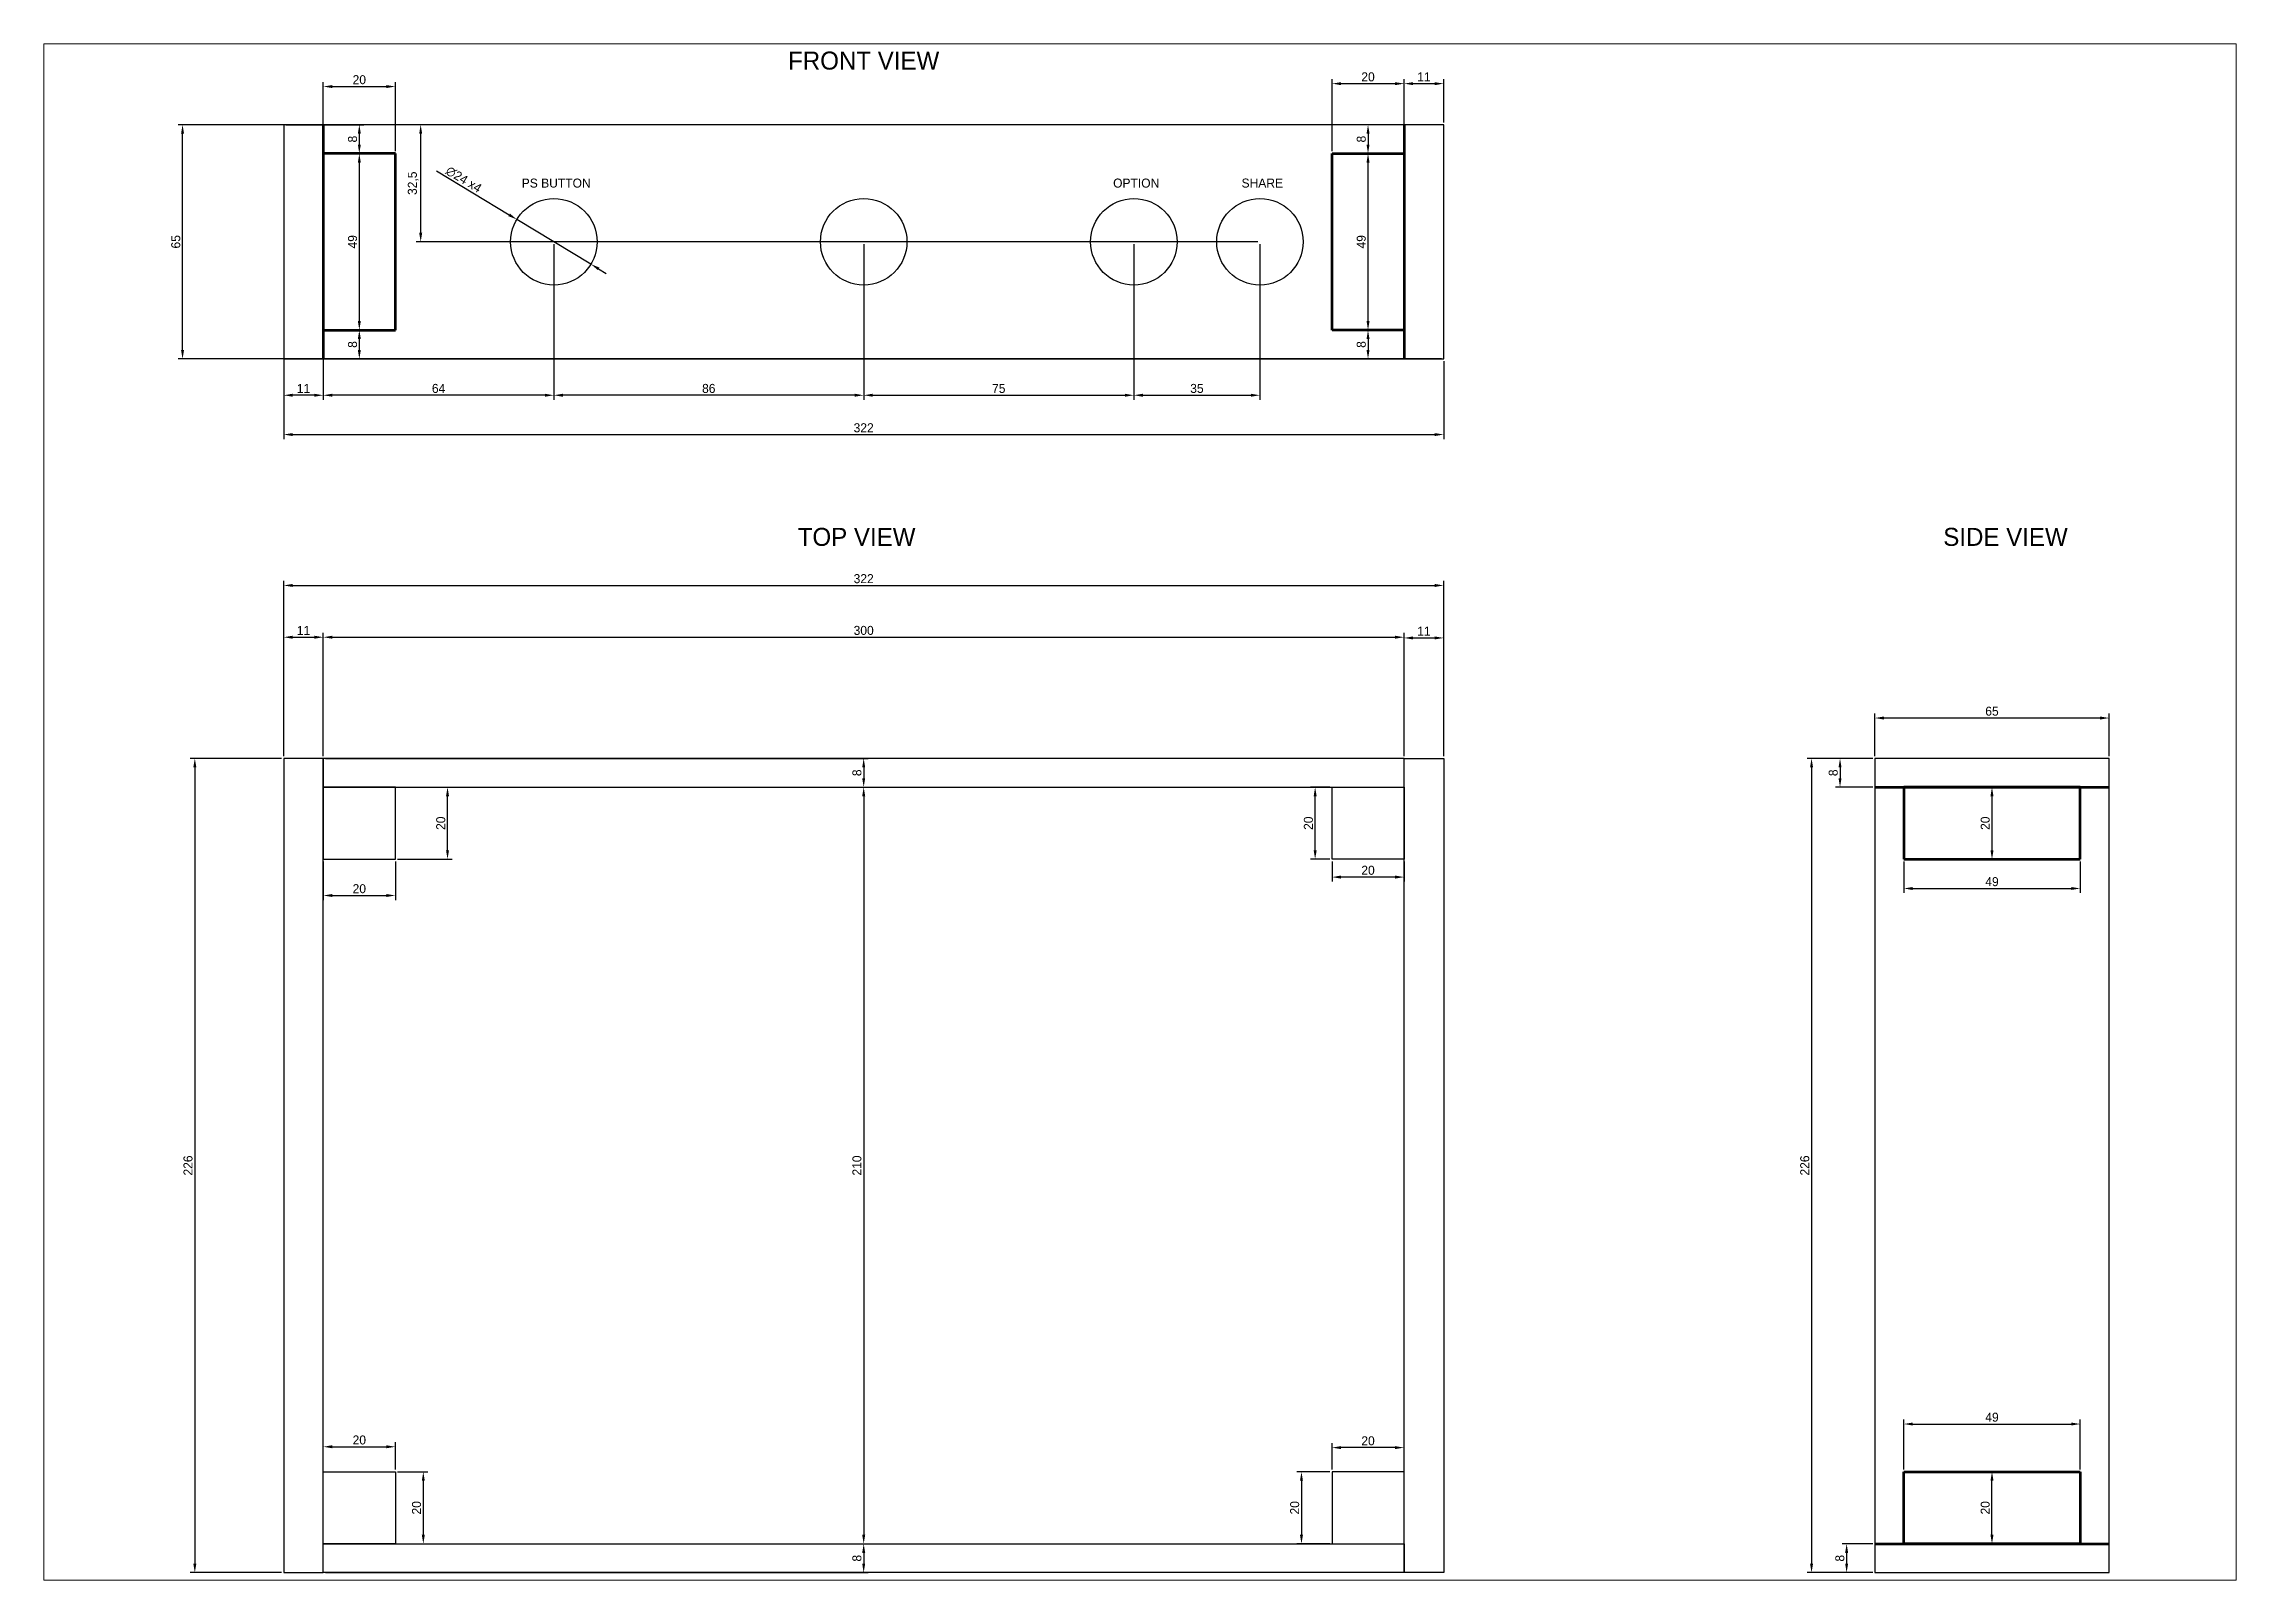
# Paper-space layout 'Layout1' of a CAD drawing. Header units: millimetres. Extents: x 29 to 262, y 20 to 183.
# The model-space entities are those that its viewports show. They can reach past a viewport. Long polylines and large blocks are cut down to what shows.
import ezdxf
from ezdxf.enums import TextEntityAlignment as Align

# ---------------------------------------------------------------- set-up
doc = ezdxf.new("R2010")
doc.units = ezdxf.units.MM
doc.linetypes.add('ACAD_ISO02W100', pattern=[15, 12, -3])
doc.dimstyles.new('ISO-25', dxfattribs={"dimtxt": 2.5, "dimasz": 2.5, "dimexe": 1.25, "dimexo": 0.625, "dimtad": 1, "dimtxsty": 'Standard', "dimcen": 2.5, "dimadec": 0, "dimazin": 0, "dimtfac": 1, "dimtmove": 0, "dimatfit": 3, "dimfxl": 1, "dimarcsym": 0})

psp = doc.layouts.get("Layout1")

msp = doc.modelspace()

# ---------------------------------------------------------------- texts
msp.add_text('FRONT VIEW', height=5).set_placement((741.882, 548.578), align=Align.CENTER)
at = {"linetype": 'Continuous', "lineweight": 100}
for s, p in [('PS BUTTON', (656.529, 515.829)), ('OPTION', (817.529, 515.829)), ('SHARE', (852.529, 515.829))]:
    msp.add_text(s, height=2.5, dxfattribs=at).set_placement(p, align=Align.CENTER)
msp.add_text('TOP VIEW', height=5).set_placement((723.573, 416.388))
at = {"linetype": 'ACAD_ISO02W100', "lineweight": 100}
msp.add_text('SIDE VIEW', height=5, dxfattribs=at).set_placement((1058.831, 416.388), align=Align.CENTER)

# ---------------------------------------------------------------- blocks, each defined once
blk = doc.blocks.new('*D1')
at = {"color": 0, "lineweight": -2, "transparency": 16777216}
for p, q in [((580.88, 358.03), (580.88, 406.65)), ((583.38, 405.4), (900.38, 405.4)), ((902.88, 358.03), (902.88, 406.65))]:
    blk.add_line(p, q, dxfattribs=at)
at = {"color": 0, "transparency": 16777216}
for points in [[(583.38, 405.82), (583.38, 404.98), (580.88, 405.4)], [(900.38, 405.82), (900.38, 404.98), (902.88, 405.4)]]:
    blk.add_solid(points, dxfattribs=at)
at = {"layer": 'Defpoints', "color": 0, "transparency": 16777216}
for p in [(902.88, 405.4), (580.88, 357.41), (902.88, 357.41)]:
    blk.add_point(p, dxfattribs=at)
at = {"color": 0, "transparency": 16777216, "insert": (741.88, 407.27), "char_height": 2.5, "attachment_point": 5}
blk.add_mtext('322', dxfattribs=at)
blk = doc.blocks.new('*D2')
at = {"color": 0, "lineweight": -2, "transparency": 16777216}
for p, q in [((580.26, 357.41), (554.97, 357.41)), ((556.22, 354.91), (556.22, 133.91)), ((580.26, 131.41), (554.97, 131.41))]:
    blk.add_line(p, q, dxfattribs=at)
at = {"color": 0, "transparency": 16777216}
for points in [[(555.8, 354.91), (556.64, 354.91), (556.22, 357.41)], [(555.8, 133.91), (556.64, 133.91), (556.22, 131.41)]]:
    blk.add_solid(points, dxfattribs=at)
at = {"layer": 'Defpoints', "color": 0, "transparency": 16777216}
for p in [(580.88, 357.41), (556.22, 131.41), (580.88, 131.41)]:
    blk.add_point(p, dxfattribs=at)
at = {"color": 0, "transparency": 16777216, "insert": (554.34, 244.41), "char_height": 2.5, "attachment_point": 5, "rotation": 90}
blk.add_mtext('226', dxfattribs=at)
blk = doc.blocks.new('*D3')
at = {"color": 0, "lineweight": -2, "transparency": 16777216}
for p, q in [((580.88, 358.03), (580.88, 392.29)), ((583.38, 391.04), (589.38, 391.04)), ((591.88, 358.03), (591.88, 392.29))]:
    blk.add_line(p, q, dxfattribs=at)
at = {"color": 0, "transparency": 16777216}
for points in [[(583.38, 391.45), (583.38, 390.62), (580.88, 391.04)], [(589.38, 391.45), (589.38, 390.62), (591.88, 391.04)]]:
    blk.add_solid(points, dxfattribs=at)
at = {"layer": 'Defpoints', "color": 0, "transparency": 16777216}
for p in [(591.88, 391.04), (580.88, 357.41), (591.88, 357.41)]:
    blk.add_point(p, dxfattribs=at)
at = {"color": 0, "transparency": 16777216, "insert": (586.38, 392.91), "char_height": 2.5, "attachment_point": 5}
blk.add_mtext('11', dxfattribs=at)
blk = doc.blocks.new('*D4')
at = {"color": 0, "lineweight": -2, "transparency": 16777216}
for p, q in [((591.88, 358.03), (591.88, 392.29)), ((594.38, 391.04), (889.38, 391.04)), ((891.88, 358.03), (891.88, 392.29))]:
    blk.add_line(p, q, dxfattribs=at)
at = {"color": 0, "transparency": 16777216}
for points in [[(594.38, 391.45), (594.38, 390.62), (591.88, 391.04)], [(889.38, 391.45), (889.38, 390.62), (891.88, 391.04)]]:
    blk.add_solid(points, dxfattribs=at)
at = {"layer": 'Defpoints', "color": 0, "transparency": 16777216}
for p in [(891.88, 391.04), (591.88, 357.41), (891.88, 357.41)]:
    blk.add_point(p, dxfattribs=at)
at = {"color": 0, "transparency": 16777216, "insert": (741.88, 392.91), "char_height": 2.5, "attachment_point": 5}
blk.add_mtext('300', dxfattribs=at)
blk = doc.blocks.new('*D5')
at = {"color": 0, "lineweight": -2, "transparency": 16777216}
for p, q in [((891.88, 358.03), (891.88, 392.08)), ((894.38, 390.83), (900.38, 390.83)), ((902.88, 358.03), (902.88, 392.08))]:
    blk.add_line(p, q, dxfattribs=at)
at = {"color": 0, "transparency": 16777216}
for points in [[(894.38, 391.25), (894.38, 390.41), (891.88, 390.83)], [(900.38, 391.25), (900.38, 390.41), (902.88, 390.83)]]:
    blk.add_solid(points, dxfattribs=at)
at = {"layer": 'Defpoints', "color": 0, "transparency": 16777216}
for p in [(902.88, 390.83), (891.88, 357.41), (902.88, 357.41)]:
    blk.add_point(p, dxfattribs=at)
at = {"color": 0, "transparency": 16777216, "insert": (897.38, 392.7), "char_height": 2.5, "attachment_point": 5}
blk.add_mtext('11', dxfattribs=at)
blk = doc.blocks.new('*D6')
at = {"color": 0, "lineweight": -2, "transparency": 16777216}
for p, q in [((592.51, 357.41), (743.13, 357.41)), ((741.88, 354.91), (741.88, 351.91)), ((592.51, 349.41), (743.13, 349.41))]:
    blk.add_line(p, q, dxfattribs=at)
at = {"color": 0, "transparency": 16777216}
for points in [[(741.47, 354.91), (742.3, 354.91), (741.88, 357.41)], [(741.47, 351.91), (742.3, 351.91), (741.88, 349.41)]]:
    blk.add_solid(points, dxfattribs=at)
at = {"layer": 'Defpoints', "color": 0, "transparency": 16777216}
for p in [(591.88, 357.41), (591.88, 349.41), (741.88, 349.41)]:
    blk.add_point(p, dxfattribs=at)
at = {"color": 0, "transparency": 16777216, "insert": (740.01, 353.41), "char_height": 2.5, "attachment_point": 5, "rotation": 90}
blk.add_mtext('8', dxfattribs=at)
blk = doc.blocks.new('*D7')
at = {"color": 0, "lineweight": -2, "transparency": 16777216}
for p, q in [((592.51, 139.41), (743.13, 139.41)), ((741.88, 136.91), (741.88, 133.91)), ((592.51, 131.41), (743.13, 131.41))]:
    blk.add_line(p, q, dxfattribs=at)
at = {"color": 0, "transparency": 16777216}
for points in [[(741.47, 136.91), (742.3, 136.91), (741.88, 139.41)], [(741.47, 133.91), (742.3, 133.91), (741.88, 131.41)]]:
    blk.add_solid(points, dxfattribs=at)
at = {"layer": 'Defpoints', "color": 0, "transparency": 16777216}
for p in [(591.88, 139.41), (591.88, 131.41), (741.88, 131.41)]:
    blk.add_point(p, dxfattribs=at)
at = {"color": 0, "transparency": 16777216, "insert": (740.01, 135.41), "char_height": 2.5, "attachment_point": 5, "rotation": 90}
blk.add_mtext('8', dxfattribs=at)
blk = doc.blocks.new('*D8')
at = {"color": 0, "lineweight": -2, "transparency": 16777216}
for p, q in [((741.88, 346.91), (741.88, 141.91)), ((742.51, 349.41), (743.13, 349.41)), ((742.51, 139.41), (743.13, 139.41))]:
    blk.add_line(p, q, dxfattribs=at)
at = {"color": 0, "transparency": 16777216}
for points in [[(741.47, 346.91), (742.3, 346.91), (741.88, 349.41)], [(741.47, 141.91), (742.3, 141.91), (741.88, 139.41)]]:
    blk.add_solid(points, dxfattribs=at)
at = {"layer": 'Defpoints', "color": 0, "transparency": 16777216}
for p in [(741.88, 349.41), (741.88, 139.41), (741.88, 139.41)]:
    blk.add_point(p, dxfattribs=at)
at = {"color": 0, "transparency": 16777216, "insert": (740.01, 244.41), "char_height": 2.5, "attachment_point": 5, "rotation": 90}
blk.add_mtext('210', dxfattribs=at)
blk = doc.blocks.new('*D9')
at = {"color": 0, "lineweight": -2, "transparency": 16777216}
for p, q in [((612.51, 349.41), (627.61, 349.41)), ((626.36, 331.91), (626.36, 346.91)), ((612.51, 329.41), (627.61, 329.41))]:
    blk.add_line(p, q, dxfattribs=at)
at = {"color": 0, "transparency": 16777216}
for points in [[(625.95, 346.91), (626.78, 346.91), (626.36, 349.41)], [(625.95, 331.91), (626.78, 331.91), (626.36, 329.41)]]:
    blk.add_solid(points, dxfattribs=at)
at = {"layer": 'Defpoints', "color": 0, "transparency": 16777216}
for p in [(611.88, 349.41), (626.36, 349.41), (611.88, 329.41)]:
    blk.add_point(p, dxfattribs=at)
at = {"color": 0, "transparency": 16777216, "insert": (624.49, 339.41), "char_height": 2.5, "attachment_point": 5, "rotation": 90}
blk.add_mtext('20', dxfattribs=at)
blk = doc.blocks.new('*D10')
at = {"color": 0, "lineweight": -2, "transparency": 16777216}
for p, q in [((591.88, 328.78), (591.88, 318.1)), ((611.88, 328.78), (611.88, 318.1)), ((594.38, 319.35), (609.38, 319.35))]:
    blk.add_line(p, q, dxfattribs=at)
at = {"color": 0, "transparency": 16777216}
for points in [[(594.38, 319.76), (594.38, 318.93), (591.88, 319.35)], [(609.38, 319.76), (609.38, 318.93), (611.88, 319.35)]]:
    blk.add_solid(points, dxfattribs=at)
at = {"layer": 'Defpoints', "color": 0, "transparency": 16777216}
for p in [(591.88, 329.41), (611.88, 329.41), (611.88, 319.35)]:
    blk.add_point(p, dxfattribs=at)
at = {"color": 0, "transparency": 16777216, "insert": (601.88, 321.22), "char_height": 2.5, "attachment_point": 5}
blk.add_mtext('20', dxfattribs=at)
blk = doc.blocks.new('*D11')
at = {"color": 0, "lineweight": -2, "transparency": 16777216}
for p, q in [((871.88, 328.78), (871.88, 323.21)), ((891.88, 328.78), (891.88, 323.21)), ((889.38, 324.46), (874.38, 324.46))]:
    blk.add_line(p, q, dxfattribs=at)
at = {"color": 0, "transparency": 16777216}
for points in [[(874.38, 324.88), (874.38, 324.04), (871.88, 324.46)], [(889.38, 324.88), (889.38, 324.04), (891.88, 324.46)]]:
    blk.add_solid(points, dxfattribs=at)
at = {"layer": 'Defpoints', "color": 0, "transparency": 16777216}
for p in [(871.88, 329.41), (891.88, 329.41), (871.88, 324.46)]:
    blk.add_point(p, dxfattribs=at)
at = {"color": 0, "transparency": 16777216, "insert": (881.88, 326.34), "char_height": 2.5, "attachment_point": 5}
blk.add_mtext('20', dxfattribs=at)
blk = doc.blocks.new('*D12')
at = {"color": 0, "lineweight": -2, "transparency": 16777216}
for p, q in [((871.26, 349.41), (865.95, 349.41)), ((867.2, 331.91), (867.2, 346.91)), ((871.26, 329.41), (865.95, 329.41))]:
    blk.add_line(p, q, dxfattribs=at)
at = {"color": 0, "transparency": 16777216}
for points in [[(866.79, 346.91), (867.62, 346.91), (867.2, 349.41)], [(866.79, 331.91), (867.62, 331.91), (867.2, 329.41)]]:
    blk.add_solid(points, dxfattribs=at)
at = {"layer": 'Defpoints', "color": 0, "transparency": 16777216}
for p in [(867.2, 349.41), (871.88, 349.41), (871.88, 329.41)]:
    blk.add_point(p, dxfattribs=at)
at = {"color": 0, "transparency": 16777216, "insert": (865.33, 339.41), "char_height": 2.5, "attachment_point": 5, "rotation": 90}
blk.add_mtext('20', dxfattribs=at)
blk = doc.blocks.new('*D13')
at = {"color": 0, "lineweight": -2, "transparency": 16777216}
for p, q in [((871.88, 160.03), (871.88, 167.37)), ((889.38, 166.12), (874.38, 166.12)), ((891.88, 160.03), (891.88, 167.37))]:
    blk.add_line(p, q, dxfattribs=at)
at = {"color": 0, "transparency": 16777216}
for points in [[(874.38, 166.53), (874.38, 165.7), (871.88, 166.12)], [(889.38, 166.53), (889.38, 165.7), (891.88, 166.12)]]:
    blk.add_solid(points, dxfattribs=at)
at = {"layer": 'Defpoints', "color": 0, "transparency": 16777216}
for p in [(871.88, 166.12), (871.88, 159.41), (891.88, 159.41)]:
    blk.add_point(p, dxfattribs=at)
at = {"color": 0, "transparency": 16777216, "insert": (881.88, 167.99), "char_height": 2.5, "attachment_point": 5}
blk.add_mtext('20', dxfattribs=at)
blk = doc.blocks.new('*D14')
at = {"color": 0, "lineweight": -2, "transparency": 16777216}
for p, q in [((871.26, 159.41), (862.16, 159.41)), ((863.41, 156.91), (863.41, 141.91)), ((871.26, 139.41), (862.16, 139.41))]:
    blk.add_line(p, q, dxfattribs=at)
at = {"color": 0, "transparency": 16777216}
for points in [[(862.99, 156.91), (863.82, 156.91), (863.41, 159.41)], [(862.99, 141.91), (863.82, 141.91), (863.41, 139.41)]]:
    blk.add_solid(points, dxfattribs=at)
at = {"layer": 'Defpoints', "color": 0, "transparency": 16777216}
for p in [(871.88, 159.41), (863.41, 139.41), (871.88, 139.41)]:
    blk.add_point(p, dxfattribs=at)
at = {"color": 0, "transparency": 16777216, "insert": (861.53, 149.41), "char_height": 2.5, "attachment_point": 5, "rotation": 90}
blk.add_mtext('20', dxfattribs=at)
blk = doc.blocks.new('*D15')
at = {"color": 0, "lineweight": -2, "transparency": 16777216}
for p, q in [((591.88, 160.03), (591.88, 167.6)), ((594.38, 166.35), (609.38, 166.35)), ((611.88, 160.03), (611.88, 167.6))]:
    blk.add_line(p, q, dxfattribs=at)
at = {"color": 0, "transparency": 16777216}
for points in [[(594.38, 166.77), (594.38, 165.93), (591.88, 166.35)], [(609.38, 166.77), (609.38, 165.93), (611.88, 166.35)]]:
    blk.add_solid(points, dxfattribs=at)
at = {"layer": 'Defpoints', "color": 0, "transparency": 16777216}
for p in [(611.88, 166.35), (591.88, 159.41), (611.88, 159.41)]:
    blk.add_point(p, dxfattribs=at)
at = {"color": 0, "transparency": 16777216, "insert": (601.88, 168.22), "char_height": 2.5, "attachment_point": 5}
blk.add_mtext('20', dxfattribs=at)
blk = doc.blocks.new('*D16')
at = {"color": 0, "lineweight": -2, "transparency": 16777216}
for p, q in [((612.51, 159.41), (620.89, 159.41)), ((619.64, 156.91), (619.64, 141.91)), ((612.51, 139.41), (620.89, 139.41))]:
    blk.add_line(p, q, dxfattribs=at)
at = {"color": 0, "transparency": 16777216}
for points in [[(619.23, 156.91), (620.06, 156.91), (619.64, 159.41)], [(619.23, 141.91), (620.06, 141.91), (619.64, 139.41)]]:
    blk.add_solid(points, dxfattribs=at)
at = {"layer": 'Defpoints', "color": 0, "transparency": 16777216}
for p in [(611.88, 159.41), (611.88, 139.41), (619.64, 139.41)]:
    blk.add_point(p, dxfattribs=at)
at = {"color": 0, "transparency": 16777216, "insert": (617.77, 149.41), "char_height": 2.5, "attachment_point": 5, "rotation": 90}
blk.add_mtext('20', dxfattribs=at)
blk = doc.blocks.new('*D17')
at = {"color": 0, "lineweight": -2, "transparency": 16777216}
for p, q in [((580.88, 467.65), (580.88, 446.03)), ((902.88, 467.65), (902.88, 446.03)), ((583.38, 447.28), (900.38, 447.28))]:
    blk.add_line(p, q, dxfattribs=at)
at = {"color": 0, "transparency": 16777216}
for points in [[(583.38, 447.69), (583.38, 446.86), (580.88, 447.28)], [(900.38, 447.69), (900.38, 446.86), (902.88, 447.28)]]:
    blk.add_solid(points, dxfattribs=at)
at = {"layer": 'Defpoints', "color": 0, "transparency": 16777216}
for p in [(580.88, 468.28), (902.88, 468.28), (902.88, 447.28)]:
    blk.add_point(p, dxfattribs=at)
at = {"color": 0, "transparency": 16777216, "insert": (741.88, 449.15), "char_height": 2.5, "attachment_point": 5}
blk.add_mtext('322', dxfattribs=at)
blk = doc.blocks.new('*D18')
at = {"color": 0, "lineweight": -2, "transparency": 16777216}
for p, q in [((902.26, 533.28), (551.56, 533.28)), ((552.81, 470.78), (552.81, 530.78)), ((902.26, 468.28), (551.56, 468.28))]:
    blk.add_line(p, q, dxfattribs=at)
at = {"color": 0, "transparency": 16777216}
for points in [[(552.4, 530.78), (553.23, 530.78), (552.81, 533.28)], [(552.4, 470.78), (553.23, 470.78), (552.81, 468.28)]]:
    blk.add_solid(points, dxfattribs=at)
at = {"layer": 'Defpoints', "color": 0, "transparency": 16777216}
for p in [(552.81, 533.28), (902.88, 533.28), (902.88, 468.28)]:
    blk.add_point(p, dxfattribs=at)
at = {"color": 0, "transparency": 16777216, "insert": (550.94, 500.78), "char_height": 2.5, "attachment_point": 5, "rotation": 90}
blk.add_mtext('65', dxfattribs=at)
blk = doc.blocks.new('*D19')
at = {"color": 0, "lineweight": -2, "transparency": 16777216}
for p, q in [((655.88, 500.15), (655.88, 456.94)), ((741.88, 500.15), (741.88, 456.94)), ((739.38, 458.19), (658.38, 458.19))]:
    blk.add_line(p, q, dxfattribs=at)
at = {"color": 0, "lineweight": 100, "transparency": 16777216}
for points in [[(658.38, 458.61), (658.38, 457.78), (655.88, 458.19)], [(739.38, 458.61), (739.38, 457.78), (741.88, 458.19)]]:
    blk.add_solid(points, dxfattribs=at)
at = {"layer": 'Defpoints', "color": 0, "lineweight": 100, "transparency": 16777216}
for p in [(655.88, 500.78), (741.88, 500.78), (655.88, 458.19)]:
    blk.add_point(p, dxfattribs=at)
at = {"color": 0, "transparency": 16777216, "insert": (698.88, 460.07), "char_height": 2.5, "attachment_point": 5}
blk.add_mtext('86', dxfattribs=at)
blk = doc.blocks.new('*D20')
at = {"color": 0, "lineweight": -2, "transparency": 16777216}
for p, q in [((623.28, 520.44), (643.47, 508.26)), ((666.16, 494.58), (645.61, 506.97)), ((668.3, 493.29), (670.44, 492))]:
    blk.add_line(p, q, dxfattribs=at)
at = {"color": 0, "transparency": 16777216}
for points in [[(643.68, 508.62), (643.25, 507.91), (645.61, 506.97)], [(668.51, 493.64), (668.08, 492.93), (666.16, 494.58)]]:
    blk.add_solid(points, dxfattribs=at)
at = {"layer": 'Defpoints', "color": 0, "transparency": 16777216}
for p in [(645.61, 506.97), (666.16, 494.58)]:
    blk.add_point(p, dxfattribs=at)
at = {"color": 0, "transparency": 16777216, "insert": (630.85, 518.06), "char_height": 2.5, "attachment_point": 5, "rotation": 328.90701}
blk.add_mtext('∅24 x4', dxfattribs=at)
blk = doc.blocks.new('*D21')
at = {"color": 0, "lineweight": -2, "transparency": 16777216}
for p, q in [((851.26, 533.28), (617.66, 533.28)), ((618.91, 503.28), (618.91, 530.78)), ((851.26, 500.78), (617.66, 500.78))]:
    blk.add_line(p, q, dxfattribs=at)
at = {"color": 0, "lineweight": 100, "transparency": 16777216}
for points in [[(618.5, 530.78), (619.33, 530.78), (618.91, 533.28)], [(618.5, 503.28), (619.33, 503.28), (618.91, 500.78)]]:
    blk.add_solid(points, dxfattribs=at)
at = {"layer": 'Defpoints', "color": 0, "lineweight": 100, "transparency": 16777216}
for p in [(618.91, 533.28), (851.88, 533.28), (851.88, 500.78)]:
    blk.add_point(p, dxfattribs=at)
at = {"color": 0, "transparency": 16777216, "insert": (616.83, 517.03), "char_height": 2.5, "attachment_point": 5, "rotation": 90}
blk.add_mtext('32,5', dxfattribs=at)
blk = doc.blocks.new('*D22')
at = {"color": 0, "linetype": 'ACAD_ISO02W100', "lineweight": -2, "transparency": 16777216}
for p, q in [((581.51, 533.28), (603.13, 533.28)), ((601.88, 530.78), (601.88, 527.78)), ((592.51, 525.28), (603.13, 525.28))]:
    blk.add_line(p, q, dxfattribs=at)
at = {"color": 0, "linetype": 'ACAD_ISO02W100', "lineweight": 100, "transparency": 16777216}
for points in [[(601.47, 530.78), (602.3, 530.78), (601.88, 533.28)], [(601.47, 527.78), (602.3, 527.78), (601.88, 525.28)]]:
    blk.add_solid(points, dxfattribs=at)
at = {"layer": 'Defpoints', "color": 0, "linetype": 'ACAD_ISO02W100', "lineweight": 100, "transparency": 16777216}
for p in [(580.88, 533.28), (591.88, 525.28), (601.88, 525.28)]:
    blk.add_point(p, dxfattribs=at)
at = {"color": 0, "linetype": 'ACAD_ISO02W100', "lineweight": 100, "transparency": 16777216, "insert": (600.01, 529.28), "char_height": 2.5, "attachment_point": 5, "rotation": 90}
blk.add_mtext('8', dxfattribs=at)
blk = doc.blocks.new('*D23')
at = {"color": 0, "linetype": 'ACAD_ISO02W100', "lineweight": -2, "transparency": 16777216}
for p, q in [((592.51, 525.28), (603.13, 525.28)), ((601.88, 522.78), (601.88, 478.78)), ((592.51, 476.28), (603.13, 476.28))]:
    blk.add_line(p, q, dxfattribs=at)
at = {"color": 0, "linetype": 'ACAD_ISO02W100', "lineweight": 100, "transparency": 16777216}
for points in [[(601.47, 522.78), (602.3, 522.78), (601.88, 525.28)], [(601.47, 478.78), (602.3, 478.78), (601.88, 476.28)]]:
    blk.add_solid(points, dxfattribs=at)
at = {"layer": 'Defpoints', "color": 0, "linetype": 'ACAD_ISO02W100', "lineweight": 100, "transparency": 16777216}
for p in [(591.88, 525.28), (591.88, 476.28), (601.88, 476.28)]:
    blk.add_point(p, dxfattribs=at)
at = {"color": 0, "linetype": 'ACAD_ISO02W100', "lineweight": 100, "transparency": 16777216, "insert": (600.01, 500.78), "char_height": 2.5, "attachment_point": 5, "rotation": 90}
blk.add_mtext('49', dxfattribs=at)
blk = doc.blocks.new('*D24')
at = {"color": 0, "linetype": 'ACAD_ISO02W100', "lineweight": -2, "transparency": 16777216}
for p, q in [((591.88, 525.9), (591.88, 545.12)), ((594.38, 543.87), (609.38, 543.87)), ((611.88, 525.9), (611.88, 545.12))]:
    blk.add_line(p, q, dxfattribs=at)
at = {"color": 0, "linetype": 'ACAD_ISO02W100', "lineweight": 100, "transparency": 16777216}
for points in [[(594.38, 544.29), (594.38, 543.45), (591.88, 543.87)], [(609.38, 544.29), (609.38, 543.45), (611.88, 543.87)]]:
    blk.add_solid(points, dxfattribs=at)
at = {"layer": 'Defpoints', "color": 0, "linetype": 'ACAD_ISO02W100', "lineweight": 100, "transparency": 16777216}
for p in [(611.88, 543.87), (591.88, 525.28), (611.88, 525.28)]:
    blk.add_point(p, dxfattribs=at)
at = {"color": 0, "linetype": 'ACAD_ISO02W100', "lineweight": 100, "transparency": 16777216, "insert": (601.88, 545.75), "char_height": 2.5, "attachment_point": 5}
blk.add_mtext('20', dxfattribs=at)
blk = doc.blocks.new('*D25')
at = {"color": 0, "linetype": 'ACAD_ISO02W100', "lineweight": -2, "transparency": 16777216}
for p, q in [((902.26, 533.28), (880.63, 533.28)), ((881.88, 530.78), (881.88, 527.78)), ((891.26, 525.28), (880.63, 525.28))]:
    blk.add_line(p, q, dxfattribs=at)
at = {"color": 0, "linetype": 'ACAD_ISO02W100', "lineweight": 100, "transparency": 16777216}
for points in [[(881.47, 530.78), (882.3, 530.78), (881.88, 533.28)], [(881.47, 527.78), (882.3, 527.78), (881.88, 525.28)]]:
    blk.add_solid(points, dxfattribs=at)
at = {"layer": 'Defpoints', "color": 0, "linetype": 'ACAD_ISO02W100', "lineweight": 100, "transparency": 16777216}
for p in [(902.88, 533.28), (881.88, 525.28), (891.88, 525.28)]:
    blk.add_point(p, dxfattribs=at)
at = {"color": 0, "linetype": 'ACAD_ISO02W100', "lineweight": 100, "transparency": 16777216, "insert": (880.01, 529.28), "char_height": 2.5, "attachment_point": 5, "rotation": 90}
blk.add_mtext('8', dxfattribs=at)
blk = doc.blocks.new('*D26')
at = {"color": 0, "linetype": 'ACAD_ISO02W100', "lineweight": -2, "transparency": 16777216}
for p, q in [((872.51, 525.28), (883.13, 525.28)), ((881.88, 478.78), (881.88, 522.78)), ((872.51, 476.28), (883.13, 476.28))]:
    blk.add_line(p, q, dxfattribs=at)
at = {"color": 0, "linetype": 'ACAD_ISO02W100', "lineweight": 100, "transparency": 16777216}
for points in [[(881.47, 522.78), (882.3, 522.78), (881.88, 525.28)], [(881.47, 478.78), (882.3, 478.78), (881.88, 476.28)]]:
    blk.add_solid(points, dxfattribs=at)
at = {"layer": 'Defpoints', "color": 0, "linetype": 'ACAD_ISO02W100', "lineweight": 100, "transparency": 16777216}
for p in [(871.88, 525.28), (881.88, 525.28), (871.88, 476.28)]:
    blk.add_point(p, dxfattribs=at)
at = {"color": 0, "linetype": 'ACAD_ISO02W100', "lineweight": 100, "transparency": 16777216, "insert": (880.01, 500.78), "char_height": 2.5, "attachment_point": 5, "rotation": 90}
blk.add_mtext('49', dxfattribs=at)
blk = doc.blocks.new('*D27')
at = {"color": 0, "linetype": 'ACAD_ISO02W100', "lineweight": -2, "transparency": 16777216}
for p, q in [((871.88, 525.9), (871.88, 545.93)), ((874.38, 544.68), (889.38, 544.68)), ((891.88, 525.9), (891.88, 545.93))]:
    blk.add_line(p, q, dxfattribs=at)
at = {"color": 0, "linetype": 'ACAD_ISO02W100', "lineweight": 100, "transparency": 16777216}
for points in [[(874.38, 545.09), (874.38, 544.26), (871.88, 544.68)], [(889.38, 545.09), (889.38, 544.26), (891.88, 544.68)]]:
    blk.add_solid(points, dxfattribs=at)
at = {"layer": 'Defpoints', "color": 0, "linetype": 'ACAD_ISO02W100', "lineweight": 100, "transparency": 16777216}
for p in [(891.88, 544.68), (871.88, 525.28), (891.88, 525.28)]:
    blk.add_point(p, dxfattribs=at)
at = {"color": 0, "linetype": 'ACAD_ISO02W100', "lineweight": 100, "transparency": 16777216, "insert": (881.88, 546.55), "char_height": 2.5, "attachment_point": 5}
blk.add_mtext('20', dxfattribs=at)
blk = doc.blocks.new('*D28')
at = {"color": 0, "linetype": 'ACAD_ISO02W100', "lineweight": -2, "transparency": 16777216}
for p, q in [((580.88, 524.65), (580.88, 456.94)), ((591.88, 524.65), (591.88, 456.94)), ((589.38, 458.19), (583.38, 458.19))]:
    blk.add_line(p, q, dxfattribs=at)
at = {"color": 0, "linetype": 'ACAD_ISO02W100', "lineweight": 100, "transparency": 16777216}
for points in [[(583.38, 458.61), (583.38, 457.78), (580.88, 458.19)], [(589.38, 458.61), (589.38, 457.78), (591.88, 458.19)]]:
    blk.add_solid(points, dxfattribs=at)
at = {"layer": 'Defpoints', "color": 0, "linetype": 'ACAD_ISO02W100', "lineweight": 100, "transparency": 16777216}
for p in [(580.88, 525.28), (591.88, 525.28), (580.88, 458.19)]:
    blk.add_point(p, dxfattribs=at)
at = {"color": 0, "linetype": 'ACAD_ISO02W100', "lineweight": 100, "transparency": 16777216, "insert": (586.38, 460.07), "char_height": 2.5, "attachment_point": 5}
blk.add_mtext('11', dxfattribs=at)
blk = doc.blocks.new('*D29')
at = {"color": 0, "linetype": 'Continuous', "lineweight": -2, "transparency": 16777216}
for p, q in [((741.88, 500.15), (741.88, 456.94)), ((816.88, 500.15), (816.88, 456.94)), ((744.38, 458.19), (814.38, 458.19))]:
    blk.add_line(p, q, dxfattribs=at)
at = {"color": 0, "linetype": 'Continuous', "lineweight": 100, "transparency": 16777216}
for points in [[(744.38, 458.61), (744.38, 457.78), (741.88, 458.19)], [(814.38, 458.61), (814.38, 457.78), (816.88, 458.19)]]:
    blk.add_solid(points, dxfattribs=at)
at = {"layer": 'Defpoints', "color": 0, "linetype": 'Continuous', "lineweight": 100, "transparency": 16777216}
for p in [(741.88, 500.78), (816.88, 500.78), (816.88, 458.19)]:
    blk.add_point(p, dxfattribs=at)
at = {"color": 0, "linetype": 'Continuous', "lineweight": 100, "transparency": 16777216, "insert": (779.38, 460.07), "char_height": 2.5, "attachment_point": 5}
blk.add_mtext('75', dxfattribs=at)
blk = doc.blocks.new('*D30')
at = {"color": 0, "linetype": 'Continuous', "lineweight": -2, "transparency": 16777216}
for p, q in [((816.88, 500.15), (816.88, 456.94)), ((851.88, 500.15), (851.88, 456.94)), ((819.38, 458.19), (849.38, 458.19))]:
    blk.add_line(p, q, dxfattribs=at)
at = {"color": 0, "linetype": 'Continuous', "lineweight": 100, "transparency": 16777216}
for points in [[(819.38, 458.61), (819.38, 457.78), (816.88, 458.19)], [(849.38, 458.61), (849.38, 457.78), (851.88, 458.19)]]:
    blk.add_solid(points, dxfattribs=at)
at = {"layer": 'Defpoints', "color": 0, "linetype": 'Continuous', "lineweight": 100, "transparency": 16777216}
for p in [(816.88, 500.78), (851.88, 500.78), (851.88, 458.19)]:
    blk.add_point(p, dxfattribs=at)
at = {"color": 0, "linetype": 'Continuous', "lineweight": 100, "transparency": 16777216, "insert": (834.38, 460.07), "char_height": 2.5, "attachment_point": 5}
blk.add_mtext('35', dxfattribs=at)
blk = doc.blocks.new('*D31')
at = {"color": 0, "linetype": 'Continuous', "lineweight": -2, "transparency": 16777216}
for p, q in [((591.88, 500.15), (591.88, 456.94)), ((655.88, 500.15), (655.88, 456.94)), ((653.38, 458.19), (594.38, 458.19))]:
    blk.add_line(p, q, dxfattribs=at)
at = {"color": 0, "linetype": 'Continuous', "lineweight": 100, "transparency": 16777216}
for points in [[(594.38, 458.61), (594.38, 457.78), (591.88, 458.19)], [(653.38, 458.61), (653.38, 457.78), (655.88, 458.19)]]:
    blk.add_solid(points, dxfattribs=at)
at = {"layer": 'Defpoints', "color": 0, "linetype": 'Continuous', "lineweight": 100, "transparency": 16777216}
for p in [(591.88, 500.78), (655.88, 500.78), (591.88, 458.19)]:
    blk.add_point(p, dxfattribs=at)
at = {"color": 0, "linetype": 'Continuous', "lineweight": 100, "transparency": 16777216, "insert": (623.88, 460.07), "char_height": 2.5, "attachment_point": 5}
blk.add_mtext('64', dxfattribs=at)
blk = doc.blocks.new('*D32')
at = {"color": 0, "linetype": 'Continuous', "lineweight": -2, "transparency": 16777216}
for p, q in [((891.88, 533.9), (891.88, 545.93)), ((894.38, 544.68), (900.38, 544.68)), ((902.88, 533.9), (902.88, 545.93))]:
    blk.add_line(p, q, dxfattribs=at)
at = {"color": 0, "linetype": 'Continuous', "lineweight": 100, "transparency": 16777216}
for points in [[(894.38, 545.09), (894.38, 544.26), (891.88, 544.68)], [(900.38, 545.09), (900.38, 544.26), (902.88, 544.68)]]:
    blk.add_solid(points, dxfattribs=at)
at = {"layer": 'Defpoints', "color": 0, "linetype": 'Continuous', "lineweight": 100, "transparency": 16777216}
for p in [(902.88, 544.68), (891.88, 533.28), (902.88, 533.28)]:
    blk.add_point(p, dxfattribs=at)
at = {"color": 0, "linetype": 'Continuous', "lineweight": 100, "transparency": 16777216, "insert": (897.38, 546.55), "char_height": 2.5, "attachment_point": 5}
blk.add_mtext('11', dxfattribs=at)
blk = doc.blocks.new('*D33')
at = {"color": 0, "linetype": 'Continuous', "lineweight": -2, "transparency": 16777216}
for p, q in [((882.51, 476.28), (883.13, 476.28)), ((881.88, 473.78), (881.88, 470.78)), ((882.51, 468.28), (883.13, 468.28))]:
    blk.add_line(p, q, dxfattribs=at)
at = {"color": 0, "linetype": 'Continuous', "lineweight": 100, "transparency": 16777216}
for points in [[(881.47, 473.78), (882.3, 473.78), (881.88, 476.28)], [(881.47, 470.78), (882.3, 470.78), (881.88, 468.28)]]:
    blk.add_solid(points, dxfattribs=at)
at = {"layer": 'Defpoints', "color": 0, "linetype": 'Continuous', "lineweight": 100, "transparency": 16777216}
for p in [(881.88, 476.28), (881.88, 468.28), (881.88, 468.28)]:
    blk.add_point(p, dxfattribs=at)
at = {"color": 0, "linetype": 'Continuous', "lineweight": 100, "transparency": 16777216, "insert": (880.01, 472.28), "char_height": 2.5, "attachment_point": 5, "rotation": 90}
blk.add_mtext('8', dxfattribs=at)
blk = doc.blocks.new('*D34')
at = {"color": 0, "linetype": 'Continuous', "lineweight": -2, "transparency": 16777216}
for p, q in [((602.51, 476.28), (603.13, 476.28)), ((601.88, 473.78), (601.88, 470.78)), ((602.51, 468.28), (603.13, 468.28))]:
    blk.add_line(p, q, dxfattribs=at)
at = {"color": 0, "linetype": 'Continuous', "lineweight": 100, "transparency": 16777216}
for points in [[(601.47, 473.78), (602.3, 473.78), (601.88, 476.28)], [(601.47, 470.78), (602.3, 470.78), (601.88, 468.28)]]:
    blk.add_solid(points, dxfattribs=at)
at = {"layer": 'Defpoints', "color": 0, "linetype": 'Continuous', "lineweight": 100, "transparency": 16777216}
for p in [(601.88, 476.28), (601.88, 468.28), (601.88, 468.28)]:
    blk.add_point(p, dxfattribs=at)
at = {"color": 0, "linetype": 'Continuous', "lineweight": 100, "transparency": 16777216, "insert": (600.01, 472.28), "char_height": 2.5, "attachment_point": 5, "rotation": 90}
blk.add_mtext('8', dxfattribs=at)
blk = doc.blocks.new('*D35')
at = {"color": 0, "linetype": 'Continuous', "lineweight": -2, "transparency": 16777216}
for p, q in [((1022.58, 358.03), (1022.58, 369.86)), ((1085.08, 368.61), (1025.08, 368.61)), ((1087.58, 358.03), (1087.58, 369.86))]:
    blk.add_line(p, q, dxfattribs=at)
at = {"color": 0, "linetype": 'Continuous', "lineweight": 100, "transparency": 16777216}
for points in [[(1025.08, 369.03), (1025.08, 368.19), (1022.58, 368.61)], [(1085.08, 369.03), (1085.08, 368.19), (1087.58, 368.61)]]:
    blk.add_solid(points, dxfattribs=at)
at = {"layer": 'Defpoints', "color": 0, "linetype": 'Continuous', "lineweight": 100, "transparency": 16777216}
for p in [(1022.58, 368.61), (1022.58, 357.41), (1087.58, 357.41)]:
    blk.add_point(p, dxfattribs=at)
at = {"color": 0, "linetype": 'Continuous', "lineweight": 100, "transparency": 16777216, "insert": (1055.08, 370.49), "char_height": 2.5, "attachment_point": 5}
blk.add_mtext('65', dxfattribs=at)
blk = doc.blocks.new('*D36')
at = {"color": 0, "linetype": 'Continuous', "lineweight": -2, "transparency": 16777216}
for p, q in [((1021.96, 357.41), (1003.75, 357.41)), ((1005, 354.91), (1005, 133.91)), ((1021.96, 131.41), (1003.75, 131.41))]:
    blk.add_line(p, q, dxfattribs=at)
at = {"color": 0, "linetype": 'Continuous', "lineweight": 100, "transparency": 16777216}
for points in [[(1004.58, 354.91), (1005.41, 354.91), (1005, 357.41)], [(1004.58, 133.91), (1005.41, 133.91), (1005, 131.41)]]:
    blk.add_solid(points, dxfattribs=at)
at = {"layer": 'Defpoints', "color": 0, "linetype": 'Continuous', "lineweight": 100, "transparency": 16777216}
for p in [(1022.58, 357.41), (1005, 131.41), (1022.58, 131.41)]:
    blk.add_point(p, dxfattribs=at)
at = {"color": 0, "linetype": 'Continuous', "lineweight": 100, "transparency": 16777216, "insert": (1003.12, 244.41), "char_height": 2.5, "attachment_point": 5, "rotation": 90}
blk.add_mtext('226', dxfattribs=at)
blk = doc.blocks.new('*D37')
at = {"color": 0, "linetype": 'Continuous', "lineweight": -2, "transparency": 16777216}
for p, q in [((1021.96, 357.41), (1011.65, 357.41)), ((1012.9, 354.91), (1012.9, 351.91)), ((1021.96, 349.41), (1011.65, 349.41))]:
    blk.add_line(p, q, dxfattribs=at)
at = {"color": 0, "linetype": 'Continuous', "lineweight": 100, "transparency": 16777216}
for points in [[(1012.48, 354.91), (1013.31, 354.91), (1012.9, 357.41)], [(1012.48, 351.91), (1013.31, 351.91), (1012.9, 349.41)]]:
    blk.add_solid(points, dxfattribs=at)
at = {"layer": 'Defpoints', "color": 0, "linetype": 'Continuous', "lineweight": 100, "transparency": 16777216}
for p in [(1022.58, 357.41), (1012.9, 349.41), (1022.58, 349.41)]:
    blk.add_point(p, dxfattribs=at)
at = {"color": 0, "linetype": 'Continuous', "lineweight": 100, "transparency": 16777216, "insert": (1011.02, 353.41), "char_height": 2.5, "attachment_point": 5, "rotation": 90}
blk.add_mtext('8', dxfattribs=at)
blk = doc.blocks.new('*D38')
at = {"color": 0, "linetype": 'Continuous', "lineweight": -2, "transparency": 16777216}
for p, q in [((1021.96, 139.41), (1013.48, 139.41)), ((1014.73, 136.91), (1014.73, 133.91)), ((1021.96, 131.41), (1013.48, 131.41))]:
    blk.add_line(p, q, dxfattribs=at)
at = {"color": 0, "linetype": 'Continuous', "lineweight": 100, "transparency": 16777216}
for points in [[(1014.32, 136.91), (1015.15, 136.91), (1014.73, 139.41)], [(1014.32, 133.91), (1015.15, 133.91), (1014.73, 131.41)]]:
    blk.add_solid(points, dxfattribs=at)
at = {"layer": 'Defpoints', "color": 0, "linetype": 'Continuous', "lineweight": 100, "transparency": 16777216}
for p in [(1022.58, 139.41), (1014.73, 131.41), (1022.58, 131.41)]:
    blk.add_point(p, dxfattribs=at)
at = {"color": 0, "linetype": 'Continuous', "lineweight": 100, "transparency": 16777216, "insert": (1012.86, 135.41), "char_height": 2.5, "attachment_point": 5, "rotation": 90}
blk.add_mtext('8', dxfattribs=at)
blk = doc.blocks.new('*D39')
at = {"color": 0, "linetype": 'ACAD_ISO02W100', "lineweight": -2, "transparency": 16777216}
for p, q in [((1031.21, 349.41), (1056.33, 349.41)), ((1055.08, 346.91), (1055.08, 331.91)), ((1031.21, 329.41), (1056.33, 329.41))]:
    blk.add_line(p, q, dxfattribs=at)
at = {"color": 0, "linetype": 'ACAD_ISO02W100', "lineweight": 100, "transparency": 16777216}
for points in [[(1054.66, 346.91), (1055.5, 346.91), (1055.08, 349.41)], [(1054.66, 331.91), (1055.5, 331.91), (1055.08, 329.41)]]:
    blk.add_solid(points, dxfattribs=at)
at = {"layer": 'Defpoints', "color": 0, "linetype": 'ACAD_ISO02W100', "lineweight": 100, "transparency": 16777216}
for p in [(1030.58, 349.41), (1030.58, 329.41), (1055.08, 329.41)]:
    blk.add_point(p, dxfattribs=at)
at = {"color": 0, "linetype": 'ACAD_ISO02W100', "lineweight": 100, "transparency": 16777216, "insert": (1053.21, 339.41), "char_height": 2.5, "attachment_point": 5, "rotation": 90}
blk.add_mtext('20', dxfattribs=at)
blk = doc.blocks.new('*D40')
at = {"color": 0, "linetype": 'ACAD_ISO02W100', "lineweight": -2, "transparency": 16777216}
for p, q in [((1030.58, 328.78), (1030.58, 320.05)), ((1079.58, 328.78), (1079.58, 320.05)), ((1033.08, 321.3), (1077.08, 321.3))]:
    blk.add_line(p, q, dxfattribs=at)
at = {"color": 0, "linetype": 'ACAD_ISO02W100', "lineweight": 100, "transparency": 16777216}
for points in [[(1033.08, 321.72), (1033.08, 320.88), (1030.58, 321.3)], [(1077.08, 321.72), (1077.08, 320.88), (1079.58, 321.3)]]:
    blk.add_solid(points, dxfattribs=at)
at = {"layer": 'Defpoints', "color": 0, "linetype": 'ACAD_ISO02W100', "lineweight": 100, "transparency": 16777216}
for p in [(1030.58, 329.41), (1079.58, 329.41), (1079.58, 321.3)]:
    blk.add_point(p, dxfattribs=at)
at = {"color": 0, "linetype": 'ACAD_ISO02W100', "lineweight": 100, "transparency": 16777216, "insert": (1055.08, 323.18), "char_height": 2.5, "attachment_point": 5}
blk.add_mtext('49', dxfattribs=at)
blk = doc.blocks.new('*D41')
at = {"color": 0, "linetype": 'ACAD_ISO02W100', "lineweight": -2, "transparency": 16777216}
for p, q in [((1030.58, 160.03), (1030.58, 173.91)), ((1033.08, 172.66), (1077.08, 172.66)), ((1079.58, 160.03), (1079.58, 173.91))]:
    blk.add_line(p, q, dxfattribs=at)
at = {"color": 0, "linetype": 'ACAD_ISO02W100', "lineweight": 100, "transparency": 16777216}
for points in [[(1033.08, 173.08), (1033.08, 172.24), (1030.58, 172.66)], [(1077.08, 173.08), (1077.08, 172.24), (1079.58, 172.66)]]:
    blk.add_solid(points, dxfattribs=at)
at = {"layer": 'Defpoints', "color": 0, "linetype": 'ACAD_ISO02W100', "lineweight": 100, "transparency": 16777216}
for p in [(1079.58, 172.66), (1030.58, 159.41), (1079.58, 159.41)]:
    blk.add_point(p, dxfattribs=at)
at = {"color": 0, "linetype": 'ACAD_ISO02W100', "lineweight": 100, "transparency": 16777216, "insert": (1055.08, 174.54), "char_height": 2.5, "attachment_point": 5}
blk.add_mtext('49', dxfattribs=at)
blk = doc.blocks.new('*D42')
at = {"color": 0, "linetype": 'ACAD_ISO02W100', "lineweight": -2, "transparency": 16777216}
for p, q in [((1031.21, 159.41), (1056.33, 159.41)), ((1055.08, 141.91), (1055.08, 156.91)), ((1031.21, 139.41), (1056.33, 139.41))]:
    blk.add_line(p, q, dxfattribs=at)
at = {"color": 0, "linetype": 'ACAD_ISO02W100', "lineweight": 100, "transparency": 16777216}
for points in [[(1054.66, 156.91), (1055.5, 156.91), (1055.08, 159.41)], [(1054.66, 141.91), (1055.5, 141.91), (1055.08, 139.41)]]:
    blk.add_solid(points, dxfattribs=at)
at = {"layer": 'Defpoints', "color": 0, "linetype": 'ACAD_ISO02W100', "lineweight": 100, "transparency": 16777216}
for p in [(1030.58, 159.41), (1055.08, 159.41), (1030.58, 139.41)]:
    blk.add_point(p, dxfattribs=at)
at = {"color": 0, "linetype": 'ACAD_ISO02W100', "lineweight": 100, "transparency": 16777216, "insert": (1053.21, 149.41), "char_height": 2.5, "attachment_point": 5, "rotation": 90}
blk.add_mtext('20', dxfattribs=at)

# ---------------------------------------------------------------- dimensions: what is measured, and where the dimension line sits
at = {"linetype": 'ACAD_ISO02W100', "lineweight": 100}
for base, p1, p2, picture, middle in [((891.882, 544.677), (871.882, 525.275), (891.882, 525.275), '*D27', (881.882, 546.552)), ((611.882, 543.871), (591.882, 525.275), (611.882, 525.275), '*D24', (601.882, 545.746)), ((1079.581, 321.301), (1030.581, 329.407), (1079.581, 329.407), '*D40', (1055.081, 323.176))]:
    dim = msp.add_linear_dim(base=base, p1=p1, p2=p2, dimstyle='ISO-25', dxfattribs=at)
    dim.commit()
    dim.dimension.update_dxf_attribs({"geometry": picture, "text_midpoint": middle})
at = {"linetype": 'Continuous', "lineweight": 100}
for base, p1, p2, picture, middle in [((902.882, 544.677), (891.882, 533.275), (902.882, 533.275), '*D32', (897.382, 546.552)), ((591.882, 458.194), (655.882, 500.775), (591.882, 500.775), '*D31', (623.882, 460.069)), ((816.882, 458.194), (741.882, 500.775), (816.882, 500.775), '*D29', (779.382, 460.069)), ((851.882, 458.194), (816.882, 500.775), (851.882, 500.775), '*D30', (834.382, 460.069)), ((1022.581, 368.611), (1087.581, 357.407), (1022.581, 357.407), '*D35', (1055.081, 370.486))]:
    dim = msp.add_linear_dim(base=base, p1=p1, p2=p2, dimstyle='ISO-25', dxfattribs=at)
    dim.commit()
    dim.dimension.update_dxf_attribs({"geometry": picture, "text_midpoint": middle})
for base, p1, p2, picture, middle in [((552.812, 533.275), (902.882, 468.275), (902.882, 533.275), '*D18', (550.937, 500.775)), ((556.219, 131.407), (580.882, 357.407), (580.882, 131.407), '*D2', (554.344, 244.407)), ((626.364, 349.407), (611.882, 329.407), (611.882, 349.407), '*D9', (624.489, 339.407)), ((741.882, 139.407), (741.882, 349.407), (741.882, 139.407), '*D8', (740.007, 244.407)), ((867.203, 349.407), (871.882, 329.407), (871.882, 349.407), '*D12', (865.328, 339.407)), ((619.644, 139.407), (611.882, 159.407), (611.882, 139.407), '*D16', (617.769, 149.407)), ((863.406, 139.407), (871.882, 159.407), (871.882, 139.407), '*D14', (861.531, 149.407))]:
    dim = msp.add_linear_dim(base=base, p1=p1, p2=p2, angle=90, dimstyle='ISO-25')
    dim.commit()
    dim.dimension.update_dxf_attribs({"geometry": picture, "text_midpoint": middle})
at = {"linetype": 'ACAD_ISO02W100', "lineweight": 100}
for base, p1, p2, picture, middle in [((601.882, 525.275), (580.882, 533.275), (591.882, 525.275), '*D22', (601.882, 529.275)), ((881.882, 525.275), (902.882, 533.275), (891.882, 525.275), '*D25', (881.882, 529.275)), ((601.882, 476.275), (591.882, 525.275), (591.882, 476.275), '*D23', (601.882, 500.775)), ((881.882, 525.275), (871.882, 476.275), (871.882, 525.275), '*D26', (881.882, 500.775)), ((1055.081, 159.407), (1030.581, 139.407), (1030.581, 159.407), '*D42', (1055.081, 149.407))]:
    dim = msp.add_linear_dim(base=base, p1=p1, p2=p2, angle=90, dimstyle='ISO-25', dxfattribs=at)
    dim.commit()
    dim.dimension.update_dxf_attribs({"geometry": picture, "text_midpoint": middle, "dimtype": 160})
for base, p1, p2, picture, middle in [((618.913, 533.275), (851.882, 500.775), (851.882, 533.275), '*D21', (618.913, 517.025)), ((741.882, 349.407), (591.882, 357.407), (591.882, 349.407), '*D6', (741.882, 353.407)), ((741.882, 131.407), (591.882, 139.407), (591.882, 131.407), '*D7', (741.882, 135.407))]:
    dim = msp.add_linear_dim(base=base, p1=p1, p2=p2, angle=90, dimstyle='ISO-25')
    dim.commit()
    dim.dimension.update_dxf_attribs({"geometry": picture, "text_midpoint": middle, "dimtype": 160})
for base, p1, p2, picture, middle in [((580.882, 458.194), (591.882, 525.275), (580.882, 525.275), '*D28', (586.382, 458.194)), ((1079.581, 172.661), (1030.581, 159.407), (1079.581, 159.407), '*D41', (1055.081, 172.661))]:
    dim = msp.add_linear_dim(base=base, p1=p1, p2=p2, dimstyle='ISO-25', dxfattribs=at)
    dim.commit()
    dim.dimension.update_dxf_attribs({"geometry": picture, "text_midpoint": middle, "dimtype": 160})
dim = msp.add_diameter_dim_2p(p1=(666.158, 494.578), p2=(645.606, 506.972), text='<> x4', dimstyle='ISO-25')
dim.commit()
dim.dimension.update_dxf_attribs({"geometry": '*D20', "text_midpoint": (629.879, 516.457), "dimtype": 163})
for base, p1, p2, picture, middle in [((655.882, 458.194), (741.882, 500.775), (655.882, 500.775), '*D19', (698.882, 460.069)), ((902.882, 447.275), (580.882, 468.275), (902.882, 468.275), '*D17', (741.882, 449.15)), ((611.882, 319.346), (591.882, 329.407), (611.882, 329.407), '*D10', (601.882, 321.221)), ((871.882, 324.46), (891.882, 329.407), (871.882, 329.407), '*D11', (881.882, 326.335)), ((611.882, 166.35), (591.882, 159.407), (611.882, 159.407), '*D15', (601.882, 168.225)), ((871.882, 166.116), (891.882, 159.407), (871.882, 159.407), '*D13', (881.882, 167.991))]:
    dim = msp.add_linear_dim(base=base, p1=p1, p2=p2, dimstyle='ISO-25')
    dim.commit()
    dim.dimension.update_dxf_attribs({"geometry": picture, "text_midpoint": middle})
at = {"linetype": 'Continuous', "lineweight": 100}
for base, p1, p2, picture, middle in [((601.882, 468.275), (601.882, 476.275), (601.882, 468.275), '*D34', (600.007, 472.275)), ((881.882, 468.275), (881.882, 476.275), (881.882, 468.275), '*D33', (880.007, 472.275)), ((1004.998, 131.407), (1022.581, 357.407), (1022.581, 131.407), '*D36', (1003.123, 244.407)), ((1012.896, 349.407), (1022.581, 357.407), (1022.581, 349.407), '*D37', (1011.021, 353.407)), ((1014.733, 131.407), (1022.581, 139.407), (1022.581, 131.407), '*D38', (1012.858, 135.407))]:
    dim = msp.add_linear_dim(base=base, p1=p1, p2=p2, angle=90, dimstyle='ISO-25', dxfattribs=at)
    dim.commit()
    dim.dimension.update_dxf_attribs({"geometry": picture, "text_midpoint": middle})
for base, p1, p2, picture, middle in [((902.882, 405.399), (580.882, 357.407), (902.882, 357.407), '*D1', (741.882, 405.399)), ((591.882, 391.037), (580.882, 357.407), (591.882, 357.407), '*D3', (586.382, 391.037)), ((891.882, 391.037), (591.882, 357.407), (891.882, 357.407), '*D4', (741.882, 391.037)), ((902.882, 390.829), (891.882, 357.407), (902.882, 357.407), '*D5', (897.382, 390.829))]:
    dim = msp.add_linear_dim(base=base, p1=p1, p2=p2, dimstyle='ISO-25')
    dim.commit()
    dim.dimension.update_dxf_attribs({"geometry": picture, "text_midpoint": middle, "dimtype": 160})
at = {"linetype": 'ACAD_ISO02W100', "lineweight": 100}
dim = msp.add_linear_dim(base=(1055.081, 329.407), p1=(1030.581, 349.407), p2=(1030.581, 329.407), angle=90, dimstyle='ISO-25', dxfattribs=at)
dim.commit()
dim.dimension.update_dxf_attribs({"geometry": '*D39', "text_midpoint": (1053.206, 339.407)})

# ---------------------------------------------------------------- linework, layer by layer
at = {"linetype": 'ACAD_ISO02W100', "lineweight": 100}
for p, q in [((591.882, 533.275), (591.882, 468.275)), ((891.882, 533.275), (891.882, 468.275)), ((1022.581, 349.407), (1087.581, 349.407)), ((1022.581, 139.407), (1087.581, 139.407))]:
    msp.add_line(p, q, dxfattribs=at)
for points in [[(580.882, 468.275), (902.882, 468.275), (902.882, 533.275), (580.882, 533.275)], [(580.882, 131.407), (591.882, 131.407), (591.882, 357.407), (580.882, 357.407)], [(591.882, 349.407), (891.882, 349.407), (891.882, 357.407), (591.882, 357.407)], [(902.882, 131.407), (891.882, 131.407), (891.882, 357.407), (902.882, 357.407)], [(1022.581, 131.407), (1087.581, 131.407), (1087.581, 357.407), (1022.581, 357.407)], [(591.882, 329.407), (611.882, 329.407), (611.882, 349.407), (591.882, 349.407)], [(891.882, 329.407), (871.882, 329.407), (871.882, 349.407), (891.882, 349.407)], [(591.882, 159.407), (611.882, 159.407), (611.882, 139.407), (591.882, 139.407)], [(891.882, 159.407), (871.882, 159.407), (871.882, 139.407), (891.882, 139.407)], [(591.882, 139.407), (891.882, 139.407), (891.882, 131.407), (591.882, 131.407)]]:
    msp.add_lwpolyline(points, close=True)
for points in [[(591.882, 476.275), (611.882, 476.275), (611.882, 525.275), (591.882, 525.275)], [(891.882, 476.275), (871.882, 476.275), (871.882, 525.275), (891.882, 525.275)], [(1030.581, 329.407), (1079.581, 329.407), (1079.581, 349.407), (1030.581, 349.407)], [(1030.581, 159.407), (1079.581, 159.407), (1079.581, 139.407), (1030.581, 139.407)]]:
    msp.add_lwpolyline(points, close=True, dxfattribs=at)
for centre in [(655.882, 500.775), (741.882, 500.775), (816.882, 500.775), (851.882, 500.775)]:
    msp.add_circle(centre, 12)

msp.set_redraw_order([(e.dxf.handle, doc.entitydb.next_handle()) for e in msp.query("TEXT MTEXT ATTDEF DIMENSION ARC_DIMENSION")])  # texts and dimensions are drawn at this point

# ---------------------------------------------------------------- viewports
at = {"layer": '0', "linetype": 'ACAD_ISO02W100', "lineweight": 100}
psp.add_viewport(center=(145.33, 101.82), size=(232.52, 162.92), view_center_point=(818.596, 342.512), view_height=426.39055, dxfattribs=at)

doc.saveas('drawing.dxf')
